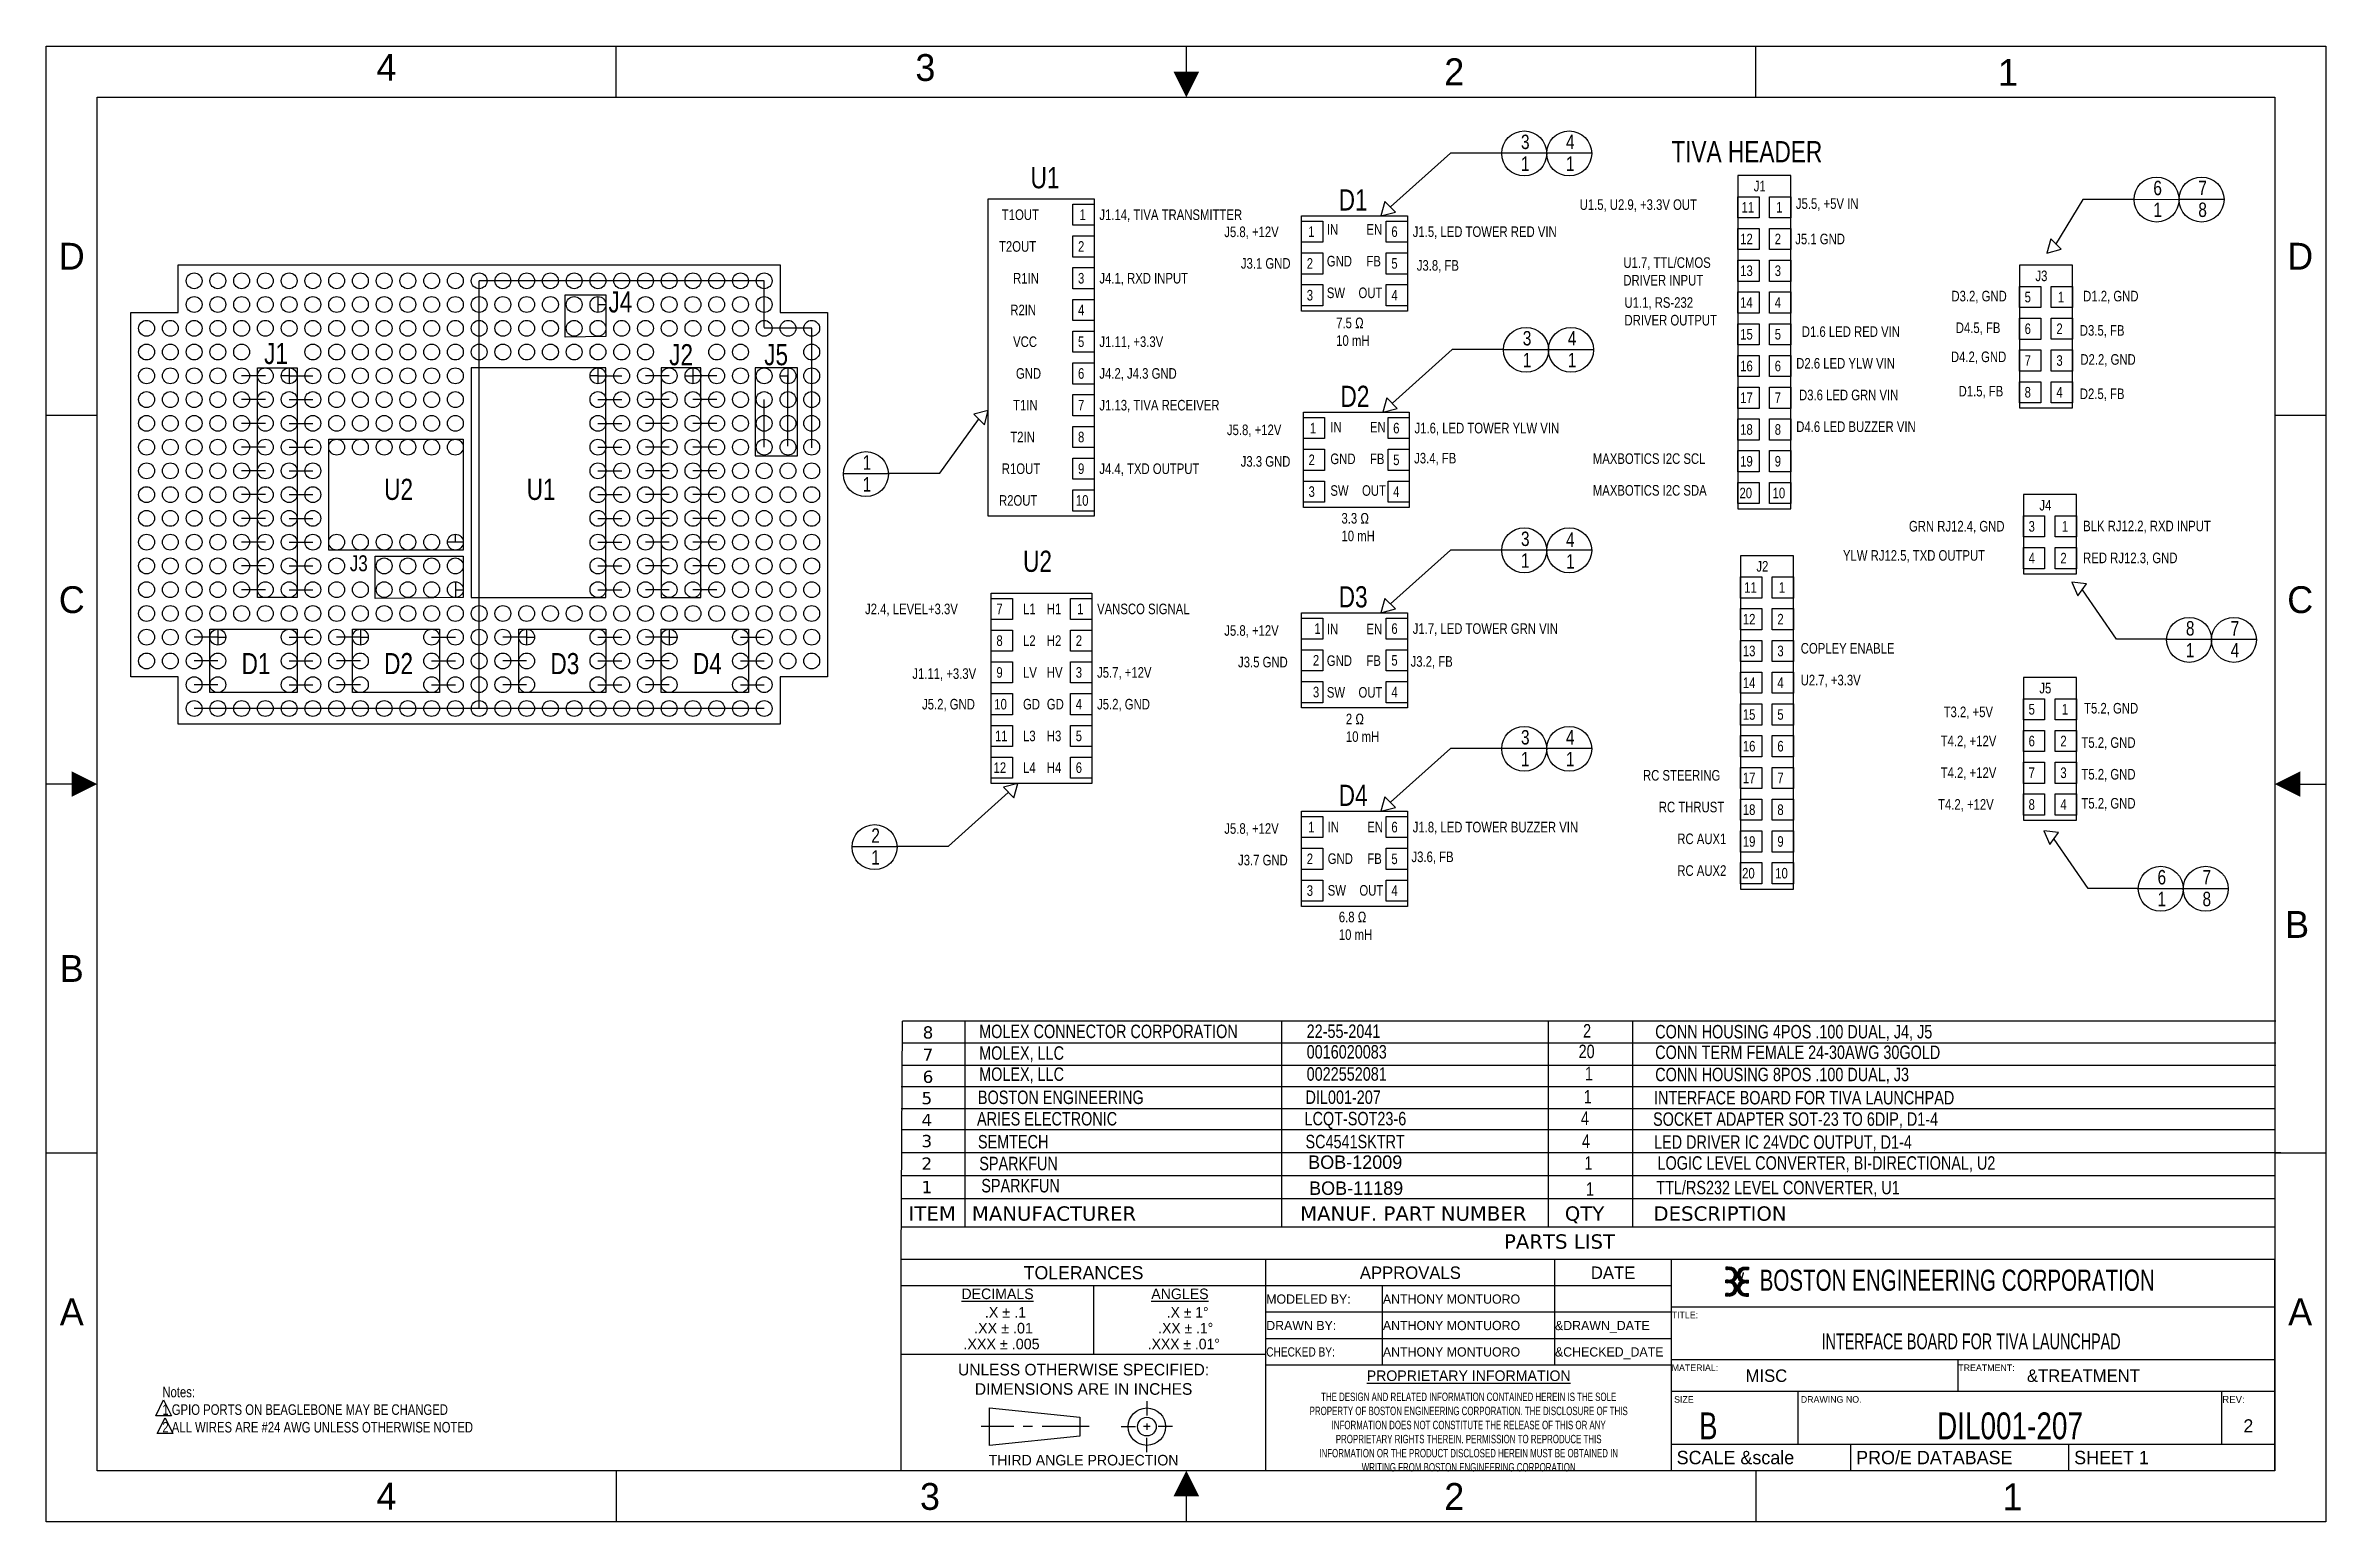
# Model space of a CAD drawing. Extents: x 0 to 432, y 0 to 280.
import ezdxf
from ezdxf.enums import TextEntityAlignment as Align

# ---------------------------------------------------------------- set-up
doc = ezdxf.new("R2010")
doc.units = 0
doc.header["$LTSCALE"] = 23.749
doc.linetypes.add('CENTER', pattern=[0.6, 0.375, -0.075, 0.075, -0.075])
doc.layers.get('0').update_dxf_attribs({"linetype": 'CONTINUOUS', "lineweight": 30})
doc.layers.add('DEFAULT_1', color=160, linetype='CONTINUOUS', lineweight=30)
doc.styles.add('BEC', font='verdana.ttf')
doc.styles.get("Standard").update_dxf_attribs({"font": 'txt', "width": 0.8})
doc.styles.add('TEXTSTYLE_1', font='txt')
doc.styles.add('TEXTSTYLE_2', font='txt', dxfattribs={"width": 0.7})
doc.styles.add('TEXTSTYLE_3', font='txt', dxfattribs={"width": 0.8197})
doc.styles.add('TEXTSTYLE_4', font='txt')
doc.styles.add('TEXTSTYLE_5', font='txt', dxfattribs={"width": 0.8})
pattern_1 = [(45, (0, 0), (-0.022097087, 0.022097087), [])]

msp = doc.modelspace()

# ---------------------------------------------------------------- texts
at = {"linetype": 'Continuous', "style": 'TEXTSTYLE_1'}
for s, height, p in [('4', 5.08, (64.45, 272.89)), ('3', 5.08, (166.53, 272.84)), ('2', 5.08, (266.72, 272.04)), ('1', 5.08, (371.62, 271.92)), ('D', 5.08, (4.83, 237.11)), ('D', 5.08, (426.97, 237.11)), ('C', 5.08, (4.83, 172.07)), ('C', 5.08, (426.97, 172.07)), ('B', 5.08, (426.39, 110.56)), ('B', 5.08, (4.83, 102.22)), ('TOLERANCES', 2.5, (196.5, 45.9)), ('APPROVALS', 2.362, (258.4, 45.97)), ('DATE', 2.362, (296.8, 45.97)), ('%%uDECIMALS', 2, (180.2, 42.15)), ('%%uANGLES', 2, (214.75, 42.15)), ('A', 5.08, (4.83, 37.21)), ('A', 5.08, (426.97, 37.21)), ('%%uPROPRIETARY INFORMATION', 2, (269.45, 26.65)), ('2', 2.5, (417.15, 16.9)), ('THIRD ANGLE PROJECTION', 2, (196.5, 10.65)), ('4', 5.08, (64.45, 2.29)), ('3', 5.08, (167.4, 2.24)), ('2', 5.08, (266.72, 2.24)), ('1', 5.08, (372.49, 2.18))]:
    msp.add_text(s, height=height, dxfattribs=at).set_placement(p, align=Align.CENTER)
at = {"width": 0.8}
for s, p in [('3', (279.36, 259.94)), ('4', (287.88, 259.94)), ('1', (279.36, 255.81)), ('1', (287.88, 255.81)), ('6', (399.15, 251.21)), ('7', (407.67, 251.21)), ('1', (399.15, 247.08)), ('8', (407.67, 247.08)), ('3', (279.7, 222.75)), ('4', (288.23, 222.75)), ('1', (279.7, 218.61)), ('1', (288.23, 218.61)), ('1', (154.65, 199.21)), ('1', (154.65, 195.08)), ('3', (279.36, 184.77)), ('4', (287.89, 184.61)), ('1', (279.36, 180.64)), ('1', (287.89, 180.47)), ('8', (405.32, 167.82)), ('7', (413.8, 167.82)), ('1', (405.32, 163.69)), ('4', (413.8, 163.69)), ('3', (279.36, 147.18)), ('4', (287.88, 147.18)), ('1', (279.36, 143.05)), ('1', (287.88, 143.05)), ('2', (156.29, 128.57)), ('1', (156.29, 124.43)), ('6', (399.94, 120.69)), ('7', (408.46, 120.69)), ('1', (399.94, 116.56)), ('8', (408.46, 116.56))]:
    msp.add_text(s, height=2.73, dxfattribs=at).set_placement(p)
at = {"style": 'BEC'}
for s, height, p in [('8', 2.31, (166.02, 91.5)), ('7', 2.31, (166.02, 87.3)), ('6', 2.31, (166.02, 83.1)), ('5', 2.31, (165.8, 79.06)), ('4', 2.31, (165.8, 74.91)), ('4', 2.31, (165.8, 74.91)), ('4', 2.31, (165.8, 74.91)), ('4', 2.31, (165.8, 74.91)), ('4', 2.31, (165.8, 74.91)), ('4', 2.31, (165.8, 74.91)), ('3', 2.31, (165.8, 70.93)), ('3', 2.31, (165.8, 70.93)), ('3', 2.31, (165.8, 70.93)), ('3', 2.31, (165.8, 70.93)), ('3', 2.31, (165.8, 70.93)), ('3', 2.31, (165.8, 70.93)), ('2', 2.31, (165.8, 66.66)), ('2', 2.31, (165.8, 66.66)), ('2', 2.31, (165.8, 66.66)), ('2', 2.31, (165.8, 66.66)), ('2', 2.31, (165.8, 66.66)), ('2', 2.31, (165.8, 66.66)), ('1', 2.31, (165.8, 62.21)), ('1', 2.31, (165.8, 62.21)), ('1', 2.31, (165.8, 62.21)), ('1', 2.31, (165.8, 62.21)), ('1', 2.31, (165.8, 62.21)), ('1', 2.31, (165.8, 62.21)), ('ITEM', 2.717, (163.34, 57)), ('ITEM', 2.717, (163.34, 57)), ('ITEM', 2.717, (163.34, 57)), ('ITEM', 2.717, (163.34, 57)), ('ITEM', 2.717, (163.34, 57)), ('ITEM', 2.717, (163.34, 57)), ('MANUFACTURER', 2.7171, (175.34, 57)), ('MANUF. PART NUMBER', 2.7171, (237.52, 57)), ('MANUF. PART NUMBER', 2.7171, (237.52, 57)), ('MANUF. PART NUMBER', 2.7171, (237.52, 57)), ('MANUF. PART NUMBER', 2.7171, (237.52, 57)), ('MANUF. PART NUMBER', 2.7171, (237.52, 57)), ('MANUF. PART NUMBER', 2.7171, (237.52, 57)), ('QTY', 2.717, (287.66, 57)), ('QTY', 2.717, (287.66, 57)), ('QTY', 2.717, (287.66, 57)), ('QTY', 2.717, (287.66, 57)), ('QTY', 2.717, (287.66, 57)), ('QTY', 2.717, (287.66, 57)), ('DESCRIPTION', 2.7171, (304.45, 57)), ('PARTS LIST', 2.717, (276.14, 51.7))]:
    msp.add_text(s, height=height, dxfattribs=at).set_placement(p)
at = {"linetype": 'Continuous'}
for s, height, style, width, p in [('BOSTON ENGINEERING CORPORATION', 4, 'TEXTSTYLE_5', 0.727778, (324.57, 43.73)), ('CHECKED BY:', 1.75, 'TEXTSTYLE_3', 0.8197, (231.1, 31.28))]:
    msp.add_text(s, height=height, dxfattribs=dict(at, style=style, width=width)).set_placement(p)
for s, height, style, width, p in [('    .X %%p .1', 2, 'TEXTSTYLE_1', 1.015152, (180.2, 38.65)), ('    .X %%p 1%%d', 2, 'TEXTSTYLE_1', 0.984848, (214.75, 38.65)), ('  .XXX %%p .005', 2, 'TEXTSTYLE_1', 1.012821, (180.2, 32.65)), ('   .XX %%p .01', 2, 'TEXTSTYLE_1', 1.013889, (180.2, 35.65)), ('  .XXX %%p .01%%d', 2, 'TEXTSTYLE_1', 0.987179, (214.75, 32.65)), ('   .XX %%p .1%%d', 2, 'TEXTSTYLE_1', 0.986111, (214.75, 35.65)), ('INTERFACE BOARD FOR TIVA LAUNCHPAD ', 3, 'TEXTSTYLE_5', 0.677778, (365, 32.65)), ('B', 5.08, 'TEXTSTYLE_4', 0.764881, (314.85, 15.61)), ('DIL001-207', 5.08, 'TEXTSTYLE_4', 0.778409, (372, 15.61))]:
    msp.add_text(s, height=height, dxfattribs=dict(at, style=style, width=width)).set_placement(p, align=Align.CENTER)
at = {"linetype": 'Continuous', "style": 'TEXTSTYLE_1'}
for s, height, p in [('MODELED BY:', 1.75, (231.1, 41.28)), ('ANTHONY MONTUORO', 1.75, (253.2, 41.28)), ('TITLE:', 1.25, (307.9, 38.53)), ('DRAWN BY:', 1.75, (231.1, 36.28)), ('ANTHONY MONTUORO', 1.75, (253.2, 36.28)), ('&DRAWN_DATE', 1.75, (285.8, 36.28)), ('ANTHONY MONTUORO', 1.75, (253.2, 31.28)), ('&CHECKED_DATE', 1.75, (285.8, 31.28)), ('MATERIAL:', 1.25, (307.9, 28.53)), ('MISC', 2.362, (321.9, 26.47)), ('TREATMENT:', 1.25, (362.2, 28.53)), ('&TREATMENT', 2.362, (375.2, 26.47)), (' SIZE', 1.25, (307.9, 22.53)), (' DRAWING NO.', 1.25, (331.9, 22.53)), ('REV:', 1.362, (412.2, 22.47)), (' PRO/E DATABASE', 2.54, (341.9, 10.88))]:
    msp.add_text(s, height=height, dxfattribs=at).set_placement(p)
at = {"attachment_point": 1}
for s, width, heights, insert, char_height in [('TIVA HEADER', 37.4948, [4.01], (307.84, 261.45), 4.008), ('U1', 22.5, [0], (186.46, 256.52), 4.008), ('D1', 6.5, [0], (244.82, 252.31), 4.008), ('J1', 6.5, [0], (323.45, 253.93), 2.004), ('J5.5, +5V IN', 18.3494, [2], (331.43, 250.61), 2.004), ('\\pi-2.4472;T1OUT', 4.5, [0], (183.46, 248.51), 2.004), ('\\pi0.2328;1', 1, [0], (195.48, 248.51), 2.004), ('J1.14, TIVA TRANSMITTER', 34.1517, [2.89], (199.49, 248.51), 2.004), ('U1.5, U2.9, +3.3V OUT', 29.7337, [3.95], (290.47, 250.42), 2.004), ('\\pi-0.3016;11', 1, [0], (321.45, 249.92), 2.004), ('\\pi0.2328;1', 1, [0], (327.46, 249.92), 2.004), ('\\pi-2.9816;T2OUT', 4.5, [0], (183.46, 242.5), 2.004), ('\\pi-0.0344;2', 1, [0], (195.48, 242.5), 2.004), ('\\pi12.396;J5.8, +12V', 26.0228, [2], (210.76, 245.27), 2.004), ('\\pi0.2328;1', 1, [0], (238.81, 245.3), 2.004), ('IN', 5, [0], (242.58, 245.72), 2.004), ('EN', 5, [0], (250.08, 245.72), 2.004), ('\\pi-0.0344;6', 1, [0], (254.84, 245.3), 2.004), ('J1.5, LED TOWER RED VIN', 35.9917, [2.84], (258.85, 245.3), 2.004), ('\\pi-0.5688;12', 1, [0], (321.45, 243.91), 2.004), ('\\pi-0.0344;2', 1, [0], (327.46, 243.91), 2.004), ('\\pi7.9072;J5.1 GND', 18.5952, [0.487], (323.41, 243.91), 2.004), ('\\pi15.537;J3.1 GND', 26.2247, [0], (210.76, 239.29), 2.004), ('\\pi-0.0344;2', 1, [0], (238.81, 239.29), 2.004), ('GND', 5, [0], (242.58, 239.72), 2.004), ('FB', 5, [0], (250.08, 239.72), 2.004), ('\\pi-0.0344;5', 1, [0], (254.84, 239.29), 2.004), ('J3.8, FB', 26.2247, [0], (259.62, 238.91), 2.004), ('U1.7, TTL/CMOS DRIVER INPUT', 22.742, [0], (298.75, 239.44), 2.004), ('\\pi-0.5688;13', 1, [0], (321.45, 237.9), 2.004), ('\\pi-0.0344;3', 1, [0], (327.46, 237.9), 2.004), ('\\pi-0.3096;R1IN', 4.5, [0], (183.46, 236.48), 2.004), ('\\pi-0.0344;3', 1, [0], (195.48, 236.48), 2.004), ('J4.1, RXD INPUT', 27.7472, [1.34], (199.49, 236.48), 2.004), ('SW', 5, [0], (242.58, 233.72), 2.004), ('OUT', 5, [0], (248.58, 233.72), 2.004), ('J3', 6.5, [0], (376.81, 236.93), 2.004), ('J4', 1.5, [0], (106.5, 233), 4), ('\\pi-0.844;R2IN', 4.5, [0], (183.46, 230.47), 2.004), ('\\pi-0.0344;4', 1, [0], (195.48, 230.47), 2.004), ('\\pi-0.0344;3', 1, [0], (238.81, 233.27), 2.004), ('\\pi-0.0344;4', 1, [0], (254.84, 233.27), 2.004), ('U1.1, RS-232 \\PDRIVER OUTPUT', 41.1426, [6.83], (298.97, 231.88), 2.004), ('\\pi-0.5688;14', 1, [0], (321.45, 231.88), 2.004), ('\\pi-0.0344;4', 1, [0], (327.46, 231.88), 2.004), ('\\pi1.3767;D3.2, GND', 13.4007, [2.34], (359.52, 233.1), 2.004), ('\\pi-0.0344;5', 1, [0], (374.8, 232.92), 2.004), ('\\pi0.2328;1', 1, [0], (380.82, 232.92), 2.004), ('\\pi14.836;D1.2, GND', 26.3257, [0], (371.02, 233.1), 2.004), ('7.5 Ω\\P10 mH', 9.0934, [0], (244.35, 228.02), 2.004), ('\\pi-0.5688;15', 1, [0], (321.45, 225.87), 2.004), ('\\pi-0.0344;5', 1, [0], (327.46, 225.87), 2.004), ('\\pi5.1701;D1.6 LED RED VIN', 28.6837, [0], (327.39, 226.37), 2.004), ('\\pi0.7036;D4.5, FB', 11.1244, [2.19], (361.02, 227.1), 2.004), ('\\pi-0.0344;6', 1, [0], (374.8, 226.91), 2.004), ('\\pi-0.0344;2', 1, [0], (380.82, 226.91), 2.004), ('\\pi0.7036;D3.5, FB', 11.1244, [2.19], (384.52, 226.6), 2.004), ('J1', 2, [0], (41.27, 223.23), 4), ('J2', 1.5, [0], (118, 223), 4), ('J5', 1, [0], (136, 223), 4), ('\\pi-0.3096;VCC', 4.5, [0], (183.46, 224.46), 2.004), ('\\pi-0.0344;5', 1, [0], (195.48, 224.46), 2.004), ('J1.11, +3.3V', 18.6567, [3.03], (199.49, 224.46), 2.004), ('\\pi4.1013;D2.6 LED YLW VIN', 28.6837, [0], (327.39, 220.37), 2.004), ('\\pi0.78265;D4.2, GND', 12.8066, [1.24], (360.02, 221.6), 2.004), ('\\pi-0.0344;7', 1, [0], (374.8, 220.9), 2.004), ('\\pi-0.0344;3', 1, [0], (380.82, 220.9), 2.004), ('\\pi14.302;D2.2, GND', 26.3257, [0], (371.02, 221.1), 2.004), ('\\pi0.2248;GND', 4.5, [0], (183.46, 218.45), 2.004), ('\\pi-0.0344;6', 1, [0], (195.48, 218.45), 2.004), ('J4.2, J4.3 GND', 33.6536, [2.14], (199.49, 218.45), 2.004), ('\\pi-0.5688;16', 1, [0], (321.45, 219.86), 2.004), ('\\pi-0.0344;6', 1, [0], (327.46, 219.86), 2.004), ('\\pi-0.3096;T1IN', 4.5, [0], (183.46, 212.44), 2.004), ('\\pi-0.0344;7', 1, [0], (195.48, 212.44), 2.004), ('J1.13, TIVA RECEIVER', 30.3441, [2.67], (199.49, 212.44), 2.004), ('D2', 6.5, [0], (245.16, 215.12), 4.008), ('\\pi-0.5688;17', 1, [0], (321.45, 213.85), 2.004), ('\\pi-0.0344;7', 1, [0], (327.46, 213.85), 2.004), ('\\pi4.6357;D3.6 LED GRN VIN', 28.6837, [0], (327.39, 214.37), 2.004), ('\\pi1.238;D1.5, FB', 11.1244, [2.19], (361.02, 215.1), 2.004), ('\\pi-0.0344;8', 1, [0], (374.8, 214.89), 2.004), ('\\pi-0.0344;4', 1, [0], (380.82, 214.89), 2.004), ('\\pi0.7036;D2.5, FB', 11.1244, [2.19], (384.52, 214.6), 2.004), ('\\pi12.396;J5.8, +12V', 26.0228, [2], (211.26, 207.77), 2.004), ('\\pi0.2328;1', 1, [0], (239.15, 208.1), 2.004), ('IN', 5, [0], (243.25, 208.28), 2.004), ('EN', 5, [0], (250.75, 208.28), 2.004), ('\\pi-0.0344;6', 1, [0], (255.18, 208.1), 2.004), ('J1.6, LED TOWER YLW VIN', 35.2593, [2.48], (259.19, 208.1), 2.004), ('\\pi-0.5688;18', 1, [0], (321.45, 207.84), 2.004), ('\\pi-0.0344;8', 1, [0], (327.46, 207.84), 2.004), ('\\pi0.61102;D4.6 LED BUZZER VIN', 29.4686, [5.34], (330.89, 208.37), 2.004), ('\\pi-0.844;T2IN', 4.5, [0], (183.46, 206.42), 2.004), ('\\pi-0.0344;8', 1, [0], (195.48, 206.42), 2.004), ('\\pi-2.4472;R1OUT', 4.5, [0], (183.46, 200.41), 2.004), ('\\pi-0.0344;9', 1, [0], (195.48, 200.41), 2.004), ('J4.4, TXD OUTPUT', 27.0846, [0], (199.49, 200.41), 2.004), ('\\pi15.002;J3.3 GND', 26.2247, [0], (211.26, 201.79), 2.004), ('\\pi-0.0344;2', 1, [0], (239.15, 202.09), 2.004), ('GND', 5, [0], (243.25, 202.28), 2.004), ('FB', 5, [0], (250.75, 202.28), 2.004), ('\\pi-0.0344;5', 1, [0], (255.18, 202.09), 2.004), ('J3.4, FB', 26.2247, [0], (259.12, 202.41), 2.004), ('MAXBOTICS I2C SCL', 26.9806, [1.81], (292.97, 202.32), 2.004), ('\\pi-0.5688;19', 1, [0], (321.45, 201.82), 2.004), ('\\pi-0.0344;9', 1, [0], (327.46, 201.82), 2.004), ('U2', 5.5, [0], (64, 197.5), 4), ('U1', 3.5, [0], (91, 197.5), 4), ('\\pi-2.9816;R2OUT', 4.5, [0], (183.46, 194.4), 2.004), ('\\pi-0.4352;10', 1, [0], (195.48, 194.4), 2.004), ('\\pi-0.0344;3', 1, [0], (239.15, 196.08), 2.004), ('SW', 5, [0], (243.25, 196.28), 2.004), ('OUT', 5, [0], (249.25, 196.28), 2.004), ('\\pi-0.0344;4', 1, [0], (255.18, 196.08), 2.004), ('MAXBOTICS I2C SDA', 26.8975, [3.09], (292.97, 196.31), 2.004), ('\\pi-0.7024;20', 1, [0], (321.45, 195.81), 2.004), ('\\pi-0.4352;10', 1, [0], (327.46, 195.81), 2.004), ('3.3 Ω\\P10 mH', 9.0934, [0], (245.35, 191.02), 2.004), ('J4', 6.5, [0], (377.56, 193.5), 2.004), ('GRN RJ12.4, GND', 33.6536, [2.14], (352.85, 189.52), 2.004), ('\\pi-0.0344;3', 1, [0], (375.55, 189.49), 2.004), ('\\pi0.2328;1', 1, [0], (381.57, 189.49), 2.004), ('BLK RJ12.2, RXD INPUT', 31.71, [2.47], (385.85, 189.56), 2.004), ('J3', 1, [0], (57.5, 183), 3), ('U2', 23.5, [0], (185.03, 183.88), 4.008), ('J2', 11, [0], (323.95, 181.93), 2.004), ('YLW RJ12.5, TXD OUTPUT', 33.7621, [2.93], (340.35, 183.99), 2.004), ('\\pi-0.0344;4', 1, [0], (375.55, 183.48), 2.004), ('\\pi-0.0344;2', 1, [0], (381.57, 183.48), 2.004), ('RED RJ12.3, GND', 33.6536, [2.14], (385.85, 183.52), 2.004), ('D3', 6.5, [0], (244.82, 177.15), 4.008), ('\\pi-0.3016;11', 1, [0], (321.95, 177.92), 2.004), ('\\pi0.2328;1', 1, [0], (327.96, 177.92), 2.004), ('\\pi1.8622;J2.4, LEVEL+3.3V', 25.1086, [0], (153.24, 173.86), 2.004), ('\\pi-0.0344;7', 1, [0], (180.02, 173.86), 2.004), ('L1', 1.5, [0], (185.03, 173.86), 2.004), ('H1', 1.5, [0], (189.54, 173.86), 2.004), ('\\pi0.2328;1', 1, [0], (195.05, 173.86), 2.004), ('VANSCO SIGNAL', 22.8871, [2.38], (199.06, 173.86), 2.004), ('\\pi12.396;J5.8, +12V', 26.0228, [2], (210.76, 169.77), 2.004), ('\\pi0.2328;1', 1, [0], (239.98, 170.13), 2.004), ('IN', 5, [0], (242.58, 170.06), 2.004), ('EN', 5, [0], (250.08, 170.06), 2.004), ('\\pi-0.0344;6', 1, [0], (254.84, 170.13), 2.004), ('J1.7, LED TOWER GRN VIN', 34.738, [1.7], (258.85, 170.13), 2.004), ('\\pi-0.5688;12', 1, [0], (321.95, 171.91), 2.004), ('\\pi-0.0344;2', 1, [0], (327.96, 171.91), 2.004), ('D1', 2, [0], (37, 164.5), 4), ('D2', 2, [0], (64, 164.5), 4), ('D3', 2, [0], (95.5, 164.5), 4), ('D4', 2, [0], (122.5, 164.5), 4), ('\\pi-0.0344;8', 1, [0], (180.02, 167.85), 2.004), ('L2', 1.5, [0], (185.03, 167.85), 2.004), ('H2', 1.5, [0], (189.54, 167.85), 2.004), ('\\pi-0.0344;2', 1, [0], (195.05, 167.85), 2.004), ('\\pi-0.5688;13', 1, [0], (321.95, 165.9), 2.004), ('\\pi-0.0344;3', 1, [0], (327.96, 165.9), 2.004), ('\\pi13.978;COPLEY ENABLE', 34.2848, [2], (318.38, 166.4), 2.004), ('\\pi1.2991;J1.11, +3.3V', 15.9951, [3.86], (162.76, 161.61), 2.004), ('\\pi-0.0344;9', 1, [0], (180.02, 161.83), 2.004), ('LV', 1.5, [0], (185.03, 161.83), 2.004), ('HV', 1.5, [0], (189.54, 161.83), 2.004), ('\\pi-0.0344;3', 1, [0], (195.05, 161.83), 2.004), ('J5.7, +12V', 14.8332, [5.04], (199.06, 161.83), 2.004), ('\\pi15.002;J3.5 GND', 26.2247, [0], (210.76, 163.79), 2.004), ('\\pi-0.0344;2', 1, [0], (239.98, 164.12), 2.004), ('GND', 5, [0], (242.58, 164.06), 2.004), ('FB', 5, [0], (250.08, 164.06), 2.004), ('\\pi-0.0344;5', 1, [0], (254.84, 164.12), 2.004), ('J3.2, FB', 26.2247, [0], (258.45, 163.91), 2.004), ('\\pi-0.5688;14', 1, [0], (321.95, 159.88), 2.004), ('\\pi-0.0344;4', 1, [0], (327.96, 159.88), 2.004), ('\\pi11.444;U2.7, +3.3V', 26.1398, [3.79], (320.89, 160.38), 2.004), ('\\pi1.9146;J5.2, GND', 13.9386, [0], (163.99, 155.82), 2.004), ('\\pi-0.4352;10', 1, [0], (180.02, 155.82), 2.004), ('GD', 1.5, [0], (185.03, 155.82), 2.004), ('GD', 1.5, [0], (189.54, 155.82), 2.004), ('\\pi-0.0344;4', 1, [0], (195.05, 155.82), 2.004), ('J5.2, GND', 14, [0], (199.06, 155.82), 2.004), ('\\pi-0.0344;3', 1, [0], (239.98, 158.11), 2.004), ('SW', 5, [0], (242.58, 158.06), 2.004), ('OUT', 5, [0], (248.58, 158.06), 2.004), ('\\pi-0.0344;4', 1, [0], (254.84, 158.11), 2.004), ('J5', 6.5, [0], (377.56, 158.86), 2.004), ('2 Ω\\P10 mH', 9.0934, [0], (246.19, 153.02), 2.004), ('\\pi-0.5688;15', 1, [0], (321.95, 153.87), 2.004), ('\\pi-0.0344;5', 1, [0], (327.96, 153.87), 2.004), ('\\pi5.791;T3.2, +5V', 18.3494, [2], (353.63, 154.36), 2.004), ('\\pi-0.0344;5', 1, [0], (375.55, 154.85), 2.004), ('\\pi0.2328;1', 1, [0], (381.57, 154.85), 2.004), ('T5.2, GND', 23.0659, [0], (386.03, 155.05), 2.004), ('\\pi-0.3016;11', 1, [0], (180.02, 149.81), 2.004), ('L3', 1.5, [0], (185.03, 149.81), 2.004), ('H3', 1.5, [0], (189.54, 149.81), 2.004), ('\\pi-0.0344;5', 1, [0], (195.05, 149.81), 2.004), ('\\pi-0.5688;16', 1, [0], (321.95, 147.86), 2.004), ('\\pi-0.0344;6', 1, [0], (327.96, 147.86), 2.004), ('T4.2, +12V', 15, [0], (358.86, 148.86), 2.004), ('\\pi-0.0344;6', 1, [0], (375.55, 148.84), 2.004), ('\\pi-0.0344;2', 1, [0], (381.57, 148.84), 2.004), ('T5.2, GND', 23.0659, [0], (385.53, 148.55), 2.004), ('\\pi-0.5688;12', 1, [0], (180.02, 143.8), 2.004), ('L4', 1.5, [0], (185.03, 143.8), 2.004), ('H4', 1.5, [0], (189.54, 143.8), 2.004), ('\\pi-0.0344;6', 1, [0], (195.05, 143.8), 2.004), ('T4.2, +12V', 15, [2.34], (358.86, 142.85), 2.004), ('\\pi-0.0344;7', 1, [0], (375.55, 142.83), 2.004), ('\\pi-0.0344;3', 1, [0], (381.57, 142.83), 2.004), ('T5.2, GND', 23.0659, [0], (385.53, 142.55), 2.004), ('D4', 6.5, [0], (244.82, 139.56), 4.008), ('RC STEERING', 18.311, [2.6], (302.47, 142.35), 2.004), ('\\pi-0.5688;17', 1, [0], (321.95, 141.85), 2.004), ('\\pi-0.0344;7', 1, [0], (327.96, 141.85), 2.004), ('RC THRUST', 15.3831, [0], (305.47, 136.34), 2.004), ('\\pi-0.5688;18', 1, [0], (321.95, 135.84), 2.004), ('\\pi-0.0344;8', 1, [0], (327.96, 135.84), 2.004), ('T4.2, +12V', 19.6733, [0], (358.36, 136.84), 2.004), ('\\pi-0.0344;8', 1, [0], (375.55, 136.82), 2.004), ('\\pi-0.0344;4', 1, [0], (381.57, 136.82), 2.004), ('T5.2, GND', 23.0659, [0], (385.53, 137.05), 2.004), ('\\pi12.396;J5.8, +12V', 26.0228, [2], (210.76, 132.27), 2.004), ('\\pi0.2328;1', 1, [0], (238.81, 132.54), 2.004), ('IN', 5, [0], (242.75, 132.56), 2.004), ('EN', 5, [0], (250.25, 132.56), 2.004), ('\\pi-0.0344;6', 1, [0], (254.84, 132.54), 2.004), ('J1.8, LED TOWER BUZZER VIN', 40.3543, [1.61], (258.85, 132.54), 2.004), ('RC AUX1', 11.6551, [0], (308.97, 130.32), 2.004), ('\\pi-0.5688;19', 1, [0], (321.95, 129.82), 2.004), ('\\pi-0.0344;9', 1, [0], (327.96, 129.82), 2.004), ('\\pi15.002;J3.7 GND', 26.2247, [0], (210.76, 126.29), 2.004), ('\\pi-0.0344;2', 1, [0], (238.81, 126.53), 2.004), ('GND', 5, [0], (242.75, 126.56), 2.004), ('FB', 5, [0], (250.25, 126.56), 2.004), ('\\pi-0.0344;5', 1, [0], (254.84, 126.53), 2.004), ('J3.6, FB', 26.2247, [0], (258.61, 126.91), 2.004), ('RC AUX2', 11.1829, [0], (308.97, 124.31), 2.004), ('\\pi-0.7024;20', 1, [0], (321.95, 123.81), 2.004), ('\\pi-0.4352;10', 1, [0], (327.96, 123.81), 2.004), ('\\pi-0.0344;3', 1, [0], (238.81, 120.52), 2.004), ('SW', 5, [0], (242.75, 120.56), 2.004), ('OUT', 5, [0], (248.75, 120.56), 2.004), ('\\pi-0.0344;4', 1, [0], (254.84, 120.52), 2.004), ('6.8 Ω\\P10 mH', 9.0934, [0], (244.85, 115.52), 2.004), ('Notes:\\P1 GPIO PORTS ON BEAGLEBONE MAY BE CHANGED\\P2 ALL WIRES ARE #24 AWG UNLESS OTHERWISE NOTED', 89.6456, [12.45], (21.99, 25.56), 2)]:
    msp.add_mtext_dynamic_manual_height_columns(s, width=width, gutter_width=1, heights=heights, dxfattribs=dict(at, insert=insert, char_height=char_height))
for s, insert, char_height, width in [('MOLEX CONNECTOR CORPORATION', (176.72, 94.13), 2.5513, 116.8959), ('22-55-2041 ', (238.76, 94.16), 2.5513, 116.8959), ('\\pi7.5466;2', (283.58, 94.24), 2.5513, 16.4539), ('CONN HOUSING 4POS .100 DUAL, J4, J5', (304.79, 94.07), 2.5513, 116.8959), ('MOLEX, LLC', (176.72, 90.03), 2.551, 116.8959), ('0016020083 ', (238.76, 90.26), 2.5513, 116.8959), ('\\pi6.6962;20', (283.58, 90.34), 2.5513, 16.4539), ('CONN TERM FEMALE 24-30AWG 30GOLD', (304.79, 90.17), 2.5513, 116.8959), ('MOLEX, LLC', (176.72, 86.03), 2.551, 116.8959), ('0022552081 ', (238.76, 86.06), 2.5513, 116.8959), ('\\pi7.8868;1', (283.58, 86.14), 2.5513, 16.4539), ('CONN HOUSING 8POS .100 DUAL, J3', (304.79, 85.97), 2.5513, 116.8959), ('BOSTON ENGINEERING', (176.49, 81.64), 2.5513, 116.8959), ('DIL001-207', (238.54, 81.66), 2.551, 116.8959), ('\\pi7.8868;1', (283.36, 81.75), 2.5513, 16.4539), ('INTERFACE BOARD FOR TIVA LAUNCHPAD', (304.57, 81.57), 2.5513, 116.8959), ('ARIES ELECTRONIC', (176.31, 77.58), 2.5513, 116.8959), ('ARIES ELECTRONIC', (176.31, 77.58), 2.5513, 116.8959), ('ARIES ELECTRONIC', (176.31, 77.58), 2.5513, 116.8959), ('ARIES ELECTRONIC', (176.31, 77.58), 2.5513, 116.8959), ('ARIES ELECTRONIC', (176.31, 77.58), 2.5513, 116.8959), ('ARIES ELECTRONIC', (176.31, 77.58), 2.5513, 116.8959), ('LCQT-SOT23-6', (238.36, 77.61), 2.5513, 116.8959), ('\\pi7.5466;4', (283.17, 77.69), 2.5513, 16.4539), ('\\pi7.5466;4', (283.17, 77.69), 2.5513, 16.4539), ('\\pi7.5466;4', (283.17, 77.69), 2.5513, 16.4539), ('\\pi7.5466;4', (283.17, 77.69), 2.5513, 16.4539), ('\\pi7.5466;4', (283.17, 77.69), 2.5513, 16.4539), ('\\pi7.5466;4', (283.17, 77.69), 2.5513, 16.4539), ('SOCKET ADAPTER SOT-23 TO 6DIP, D1-4', (304.38, 77.52), 2.5513, 116.8959), ('SEMTECH', (176.49, 73.23), 2.551, 116.8959), ('SEMTECH', (176.49, 73.23), 2.551, 116.8959), ('SEMTECH', (176.49, 73.23), 2.551, 116.8959), ('SEMTECH', (176.49, 73.23), 2.551, 116.8959), ('SEMTECH', (176.49, 73.23), 2.551, 116.8959), ('SEMTECH', (176.49, 73.23), 2.551, 116.8959), ('SPARKFUN', (176.75, 69.11), 2.551, 116.8959), ('SPARKFUN', (176.75, 69.11), 2.551, 116.8959), ('SPARKFUN', (176.75, 69.11), 2.551, 116.8959), ('SPARKFUN', (176.75, 69.11), 2.551, 116.8959), ('SPARKFUN', (176.75, 69.11), 2.551, 116.8959), ('SPARKFUN', (176.75, 69.11), 2.551, 116.8959), ('SC4541SKTRT', (238.54, 73.26), 2.5513, 116.8959), ('SC4541SKTRT', (238.54, 73.26), 2.5513, 116.8959), ('SC4541SKTRT', (238.54, 73.26), 2.5513, 116.8959), ('SC4541SKTRT', (238.54, 73.26), 2.5513, 116.8959), ('SC4541SKTRT', (238.54, 73.26), 2.5513, 116.8959), ('SC4541SKTRT', (238.54, 73.26), 2.5513, 116.8959), ('\\pi7.5466;4', (283.36, 73.34), 2.5513, 16.4539), ('\\pi7.5466;4', (283.36, 73.34), 2.5513, 16.4539), ('\\pi7.5466;4', (283.36, 73.34), 2.5513, 16.4539), ('\\pi7.5466;4', (283.36, 73.34), 2.5513, 16.4539), ('\\pi7.5466;4', (283.36, 73.34), 2.5513, 16.4539), ('\\pi7.5466;4', (283.36, 73.34), 2.5513, 16.4539), ('\\pi7.8868;1', (283.5, 69.22), 2.5513, 16.4539), ('\\pi7.8868;1', (283.5, 69.22), 2.5513, 16.4539), ('\\pi7.8868;1', (283.5, 69.22), 2.5513, 16.4539), ('\\pi7.8868;1', (283.5, 69.22), 2.5513, 16.4539), ('\\pi7.8868;1', (283.5, 69.22), 2.5513, 16.4539), ('\\pi7.8868;1', (283.5, 69.22), 2.5513, 16.4539), ('LED DRIVER IC 24VDC OUTPUT, D1-4', (304.57, 73.17), 2.5513, 116.8959), ('LOGIC LEVEL CONVERTER, BI-DIRECTIONAL, U2', (305.22, 69.21), 2.5513, 116.8959), ('SPARKFUN', (177.13, 64.91), 2.551, 116.8959), ('SPARKFUN', (177.13, 64.91), 2.551, 116.8959), ('SPARKFUN', (177.13, 64.91), 2.551, 116.8959), ('SPARKFUN', (177.13, 64.91), 2.551, 116.8959), ('SPARKFUN', (177.13, 64.91), 2.551, 116.8959), ('SPARKFUN', (177.13, 64.91), 2.551, 116.8959), ('\\pi7.8868;1', (283.79, 64.28), 2.5513, 16.4539), ('\\pi7.8868;1', (283.79, 64.28), 2.5513, 16.4539), ('\\pi7.8868;1', (283.79, 64.28), 2.5513, 16.4539), ('\\pi7.8868;1', (283.79, 64.28), 2.5513, 16.4539), ('\\pi7.8868;1', (283.79, 64.28), 2.5513, 16.4539), ('\\pi7.8868;1', (283.79, 64.28), 2.5513, 16.4539), ('TTL/RS232 LEVEL CONVERTER, U1', (305, 64.55), 2.5513, 116.8959)]:
    msp.add_mtext(s, dxfattribs=dict(at, insert=insert, char_height=char_height, width=width))
at = {"linetype": 'Continuous'}
for s, insert, char_height, width, attachment_point, style in [('UNLESS OTHERWISE SPECIFIED:\\PDIMENSIONS ARE IN INCHES', (196.5, 29.9), 2.2, 59.4, 2, 'TEXTSTYLE_1'), ('THE DESIGN AND RELATED INFORMATION CONTAINED HEREIN IS THE SOLE\\PPROPERTY OF BOSTON ENGINEERING CORPORATION. THE DISCLOSURE OF THIS\\PINFORMATION DOES NOT CONSTITUTE THE RELEASE OF THIS OR ANY\\PPROPRIETARY RIGHTS THEREIN. PERMISSION TO REPRODUCE THIS\\PINFORMATION OR THE PRODUCT DISCLOSED HEREIN MUST BE OBTAINED IN\\P WRITING FROM BOSTON ENGINEERING CORPORATION.', (269.45, 24.45), 1.6, 73.92, 2, 'TEXTSTYLE_2'), (' SCALE &scale', (307.9, 13.42), 2.54, 33.02, 1, 'TEXTSTYLE_1'), (' SHEET 1', (383.2, 13.42), 2.54, 96.52, 1, 'TEXTSTYLE_1')]:
    msp.add_mtext(s, dxfattribs=dict(at, insert=insert, char_height=char_height, width=width, attachment_point=attachment_point, style=style))
for tag, p in [('BOB-12009', (239.05, 66.81)), ('BOB-12009', (239.05, 66.81)), ('BOB-12009', (239.05, 66.81)), ('BOB-12009', (239.05, 66.81)), ('BOB-12009', (239.05, 66.81)), ('BOB-12009', (239.05, 66.81)), ('BOB-11189', (239.22, 61.89)), ('BOB-11189', (239.22, 61.89)), ('BOB-11189', (239.22, 61.89)), ('BOB-11189', (239.22, 61.89)), ('BOB-11189', (239.22, 61.89)), ('BOB-11189', (239.22, 61.89))]:
    msp.add_attdef(tag, p, '', height=2.55)

# ---------------------------------------------------------------- hatches: boundary and pattern name
at = {"linetype": 'Continuous'}
h = msp.add_hatch(dxfattribs=at)
h.set_pattern_fill('B', color=256, scale=0.03125, angle=45, style=0, pattern_type=0)
h.set_pattern_definition(pattern_1)
edge = h.paths.add_edge_path()
edge.add_line((318.17, 42.73), (318.17, 43.23))
edge.add_line((318.67, 43.23), (318.17, 43.23))
edge.add_line((318.67, 42.73), (318.67, 43.23))
edge.add_line((318.67, 42.73), (318.17, 42.73))
edge = h.paths.add_edge_path()
edge.add_line((318.17, 45.23), (318.17, 45.73))
edge.add_line((318.67, 45.73), (318.17, 45.73))
edge.add_line((318.67, 45.23), (318.67, 45.73))
edge.add_line((318.67, 45.23), (318.17, 45.23))
edge = h.paths.add_edge_path()
edge.add_line((318.17, 48.23), (318.17, 47.73))
edge.add_line((318.67, 48.23), (318.17, 48.23))
edge.add_line((318.67, 48.23), (318.67, 47.73))
edge.add_line((318.67, 47.73), (318.17, 47.73))
edge = h.paths.add_edge_path()
edge.add_arc((318.82, 46.73), 1, 270, 450)
edge.add_line((318.82, 45.23), (318.82, 45.73))
edge.add_arc((318.82, 44.23), 1, 270, 450)
edge.add_line((318.82, 42.73), (318.82, 43.23))
edge.add_arc((318.82, 44.23), 1.5, 270, 416.4427)
edge.add_arc((318.82, 46.73), 1.5, 303.5573, 450)
edge.add_line((318.82, 48.23), (318.82, 47.73))
h = msp.add_hatch(dxfattribs=at)
h.set_pattern_fill('E', color=256, scale=0.03125, angle=45, style=0, pattern_type=0)
h.set_pattern_definition(pattern_1)
edge = h.paths.add_edge_path()
edge.add_line((322.47, 42.73), (322.47, 43.23))
edge.add_line((321.97, 43.23), (322.47, 43.23))
edge.add_line((321.97, 42.73), (321.97, 43.23))
edge.add_line((321.97, 42.73), (322.47, 42.73))
edge = h.paths.add_edge_path()
edge.add_line((322.47, 45.23), (322.47, 45.73))
edge.add_line((321.97, 45.73), (322.47, 45.73))
edge.add_line((321.97, 45.23), (321.97, 45.73))
edge.add_line((321.97, 45.23), (322.47, 45.23))
edge = h.paths.add_edge_path()
edge.add_line((322.47, 48.23), (322.47, 47.73))
edge.add_line((321.97, 48.23), (322.47, 48.23))
edge.add_line((321.97, 48.23), (321.97, 47.73))
edge.add_line((321.97, 47.73), (322.47, 47.73))
edge = h.paths.add_edge_path()
edge.add_arc((321.82, 46.73), 1, 90, 270)
edge.add_line((321.82, 45.23), (321.82, 45.73))
edge.add_arc((321.82, 44.23), 1, 90, 270)
edge.add_line((321.82, 42.73), (321.82, 43.23))
edge.add_arc((321.82, 44.23), 1.5, 123.5573, 270)
edge.add_arc((321.82, 46.73), 1.5, 90, 236.4427)
edge.add_line((321.82, 48.23), (321.82, 47.73))

# ---------------------------------------------------------------- linework, layer by layer
for p, q in [((0, 0), (0, 279.4)), ((0, 279.4), (431.8, 279.4)), ((107.95, 269.75), (107.95, 279.4)), ((323.85, 269.75), (323.85, 279.4)), ((431.8, 279.4), (431.8, 0)), ((9.65, 9.65), (9.65, 269.75)), ((9.65, 269.75), (422.15, 269.75)), ((422.15, 269.75), (422.15, 9.65)), ((0, 209.55), (9.65, 209.55)), ((422.15, 209.55), (431.8, 209.55)), ((0, 69.85), (9.65, 69.85)), ((422.15, 69.85), (431.8, 69.85)), ((231.05, 49.65), (161.95, 49.65)), ((161.95, 9.65), (161.95, 49.65)), ((231.05, 9.65), (231.05, 49.65)), ((307.85, 49.65), (231.05, 49.65)), ((231.05, 9.65), (231.05, 49.65)), ((285.75, 29.65), (285.75, 49.65)), ((307.85, 9.65), (307.85, 49.65)), ((422.15, 49.65), (307.85, 49.65)), ((307.85, 9.65), (307.85, 49.65)), ((318.67, 48.23), (318.17, 48.23)), ((318.17, 48.23), (318.17, 47.73)), ((318.67, 47.73), (318.17, 47.73)), ((318.67, 48.23), (318.67, 47.73)), ((318.82, 48.23), (318.82, 47.73)), ((321.82, 48.23), (321.82, 47.73)), ((321.97, 48.23), (322.47, 48.23)), ((321.97, 48.23), (321.97, 47.73)), ((321.97, 47.73), (322.47, 47.73)), ((322.47, 48.23), (322.47, 47.73)), ((422.15, 9.65), (422.15, 49.65)), ((231.05, 44.65), (161.95, 44.65)), ((198.45, 31.65), (198.45, 44.65)), ((307.85, 44.65), (231.05, 44.65)), ((253.15, 29.65), (253.15, 44.65)), ((318.67, 45.73), (318.17, 45.73)), ((318.17, 45.23), (318.17, 45.73)), ((318.67, 45.23), (318.17, 45.23)), ((318.67, 43.23), (318.17, 43.23)), ((318.17, 42.73), (318.17, 43.23)), ((318.67, 45.23), (318.67, 45.73)), ((318.67, 42.73), (318.67, 43.23)), ((318.82, 45.23), (318.82, 45.73)), ((318.82, 42.73), (318.82, 43.23)), ((321.82, 45.23), (321.82, 45.73)), ((321.82, 42.73), (321.82, 43.23)), ((321.97, 45.73), (322.47, 45.73)), ((321.97, 45.23), (321.97, 45.73)), ((321.97, 45.23), (322.47, 45.23)), ((321.97, 43.23), (322.47, 43.23)), ((321.97, 42.73), (321.97, 43.23)), ((322.47, 45.23), (322.47, 45.73)), ((322.47, 42.73), (322.47, 43.23)), ((307.85, 39.65), (231.05, 39.65)), ((422.15, 40.65), (307.85, 40.65)), ((318.67, 42.73), (318.17, 42.73)), ((321.97, 42.73), (322.47, 42.73)), ((307.85, 34.65), (231.05, 34.65)), ((231.05, 31.65), (161.95, 31.65)), ((422.15, 30.65), (307.85, 30.65)), ((362.15, 24.65), (362.15, 30.65)), ((307.85, 29.65), (231.05, 29.65)), ((208.49, 22.84), (208.49, 20.13)), ((422.15, 24.65), (307.85, 24.65)), ((331.85, 14.65), (331.85, 24.65)), ((412.15, 14.65), (412.15, 24.65)), ((178.65, 21.54), (195.79, 19.77)), ((178.65, 14.45), (178.65, 21.54)), ((195.79, 19.77), (195.79, 16.22)), ((203.65, 18), (206.36, 18)), ((209.11, 18), (207.88, 18)), ((208.49, 18.58), (208.49, 17.38)), ((213.33, 18), (210.62, 18)), ((195.79, 16.22), (178.65, 14.45)), ((208.49, 13.16), (208.49, 15.86)), ((422.15, 14.65), (307.85, 14.65)), ((341.85, 9.65), (341.85, 14.65)), ((383.15, 9.65), (383.15, 14.65)), ((422.15, 9.65), (9.65, 9.65)), ((107.95, 9.65), (107.95, 0)), ((231.05, 9.65), (161.95, 9.65)), ((307.85, 9.65), (231.05, 9.65)), ((422.15, 9.65), (307.85, 9.65)), ((323.85, 9.65), (323.85, 0)), ((431.8, 0), (0, 0))]:
    msp.add_line(p, q, dxfattribs=at)
for p, q in [((284.23, 259.23), (292.75, 259.23)), ((265.98, 259.15), (254.67, 248.99)), ((275.6, 259.15), (265.98, 259.15)), ((275.71, 259.23), (284.23, 259.23)), ((385.77, 250.42), (380.6, 241.88)), ((395.39, 250.42), (385.77, 250.42)), ((395.39, 250.42), (403.92, 250.43)), ((403.92, 250.43), (412.44, 250.43)), ((104.5, 232), (104.5, 229)), ((104.5, 230.5), (106, 230.5)), ((266.32, 221.96), (255.01, 211.8)), ((275.95, 221.96), (266.32, 221.96)), ((275.95, 221.96), (284.47, 221.96)), ((284.47, 221.96), (292.99, 221.96)), ((46, 217), (44.5, 217)), ((46, 218.5), (46, 215.5)), ((104.5, 217), (103, 217)), ((104.5, 218.5), (104.5, 215.5)), ((121, 217), (122.5, 217)), ((122.5, 218.5), (122.5, 215.5)), ((139, 217), (140.5, 217)), ((140.5, 218.5), (140.5, 215.5)), ((169.25, 198.58), (176.61, 208.74)), ((151, 198.5), (159.52, 198.5)), ((159.63, 198.58), (169.25, 198.58)), ((77.5, 185.5), (77.5, 187)), ((79, 185.5), (76, 185.5)), ((265.98, 183.99), (254.67, 173.83)), ((275.6, 183.99), (265.98, 183.99)), ((275.71, 184.07), (284.23, 184.07)), ((284.23, 184.07), (292.75, 184.07)), ((77.5, 178), (77.5, 175)), ((77.5, 176.5), (79, 176.5)), ((392.17, 167.11), (385.75, 176.49)), ((32.5, 169), (32.5, 166)), ((59.5, 169), (59.5, 166)), ((91, 169), (91, 166)), ((118, 169), (118, 166)), ((32.5, 167.5), (34, 167.5)), ((59.5, 167.5), (61, 167.5)), ((91, 167.5), (92.5, 167.5)), ((118, 167.5), (119.5, 167.5)), ((401.67, 167.11), (392.17, 167.11)), ((401.67, 167.11), (410.19, 167.12)), ((410.15, 167.12), (418.67, 167.12)), ((265.98, 146.4), (254.67, 136.24)), ((275.6, 146.4), (265.98, 146.4)), ((275.71, 146.48), (284.23, 146.48)), ((284.23, 146.48), (292.75, 146.48)), ((170.89, 127.94), (182.19, 138.1)), ((152.64, 127.86), (161.16, 127.86)), ((161.26, 127.94), (170.89, 127.94)), ((386.79, 119.9), (380.37, 129.28)), ((396.29, 119.9), (386.79, 119.9)), ((396.18, 119.9), (404.71, 119.9)), ((404.71, 119.9), (413.23, 119.91)), ((161.95, 49.65), (162.17, 94.8)), ((422.37, 94.8), (162.17, 94.8)), ((174, 94.8), (174, 55.75)), ((234, 94.8), (234, 55.75)), ((284.5, 94.8), (284.5, 55.75)), ((300.5, 94.8), (300.5, 55.75)), ((422.37, 90.6), (162.17, 90.6)), ((422.15, 82.35), (161.95, 82.35)), ((422.37, 86.4), (162.17, 86.4)), ((422.15, 78.2), (161.95, 78.2)), ((422.15, 78.2), (161.95, 78.2)), ((422.15, 78.2), (161.95, 78.2)), ((422.15, 78.2), (161.95, 78.2)), ((422.15, 74.22), (161.95, 74.22)), ((422.15, 74.22), (161.95, 74.22)), ((422.15, 74.22), (161.95, 74.22)), ((422.15, 74.22), (161.95, 74.22)), ((423.3, 69.86), (161.95, 69.86)), ((423.3, 69.86), (161.95, 69.86)), ((422.15, 65.5), (161.95, 65.5)), ((422.15, 65.5), (161.95, 65.5)), ((422.15, 65.5), (161.95, 65.5)), ((422.15, 65.5), (161.95, 65.5)), ((422.15, 61.14), (161.95, 61.14)), ((422.15, 61.14), (161.95, 61.14)), ((422.15, 61.14), (161.95, 61.14)), ((422.15, 61.14), (161.95, 61.14)), ((422.15, 55.75), (161.95, 55.75)), ((422.15, 55.75), (161.95, 55.75)), ((422.15, 55.75), (161.95, 55.75)), ((422.15, 55.75), (161.95, 55.75)), ((20.73, 20.06), (22.23, 23.06)), ((22.23, 23.06), (23.73, 20.06)), ((23.73, 20.06), (20.73, 20.06)), ((20.99, 16.7), (22.49, 19.7)), ((22.49, 19.7), (23.99, 16.7)), ((23.99, 16.7), (20.99, 16.7))]:
    msp.add_line(p, q)
at = {"color": 1}
for p, q in [((25, 229), (25, 238)), ((25, 238), (139, 238)), ((139, 238), (139, 229)), ((16, 160), (16, 229)), ((16, 229), (25, 229)), ((139, 229), (148, 229)), ((148, 229), (148, 160)), ((25, 160), (16, 160)), ((25, 151), (25, 160)), ((148, 160), (139, 160)), ((139, 160), (139, 151)), ((139, 151), (25, 151))]:
    msp.add_line(p, q, dxfattribs=at)
at = {"color": 3}
for p, q in [((136, 235), (82, 235)), ((82, 154), (82, 235)), ((136, 226.16), (135.96, 235)), ((145, 226), (136, 226)), ((145.04, 203.34), (145, 226)), ((41.5, 217), (37, 217)), ((46, 217), (50.5, 217)), ((104.5, 217), (109, 217)), ((118, 217), (113.5, 217)), ((127, 217), (122.5, 217)), ((140.46, 212.66), (140.46, 217.16)), ((41.5, 212.5), (37, 212.5)), ((46, 212.5), (50.5, 212.5)), ((104.5, 212.5), (109, 212.5)), ((118, 212.5), (113.5, 212.5)), ((127, 212.5), (122.5, 212.5)), ((136, 203.5), (136, 212.5)), ((140.46, 208.16), (140.46, 212.66)), ((41.5, 208), (37, 208)), ((46, 208), (50.5, 208)), ((104.5, 208), (109, 208)), ((118, 208), (113.5, 208)), ((127, 208), (122.5, 208)), ((140.46, 203.66), (140.46, 208.16)), ((41.5, 203.5), (37, 203.5)), ((46, 203.5), (50.5, 203.5)), ((104.5, 203.5), (109, 203.5)), ((118, 203.5), (113.5, 203.5)), ((127, 203.5), (122.5, 203.5)), ((41.5, 199), (37, 199)), ((46, 199), (50.5, 199)), ((104.5, 199), (109, 199)), ((118, 199), (113.5, 199)), ((127, 199), (122.5, 199)), ((41.5, 194.5), (37, 194.5)), ((46, 194.5), (50.5, 194.5)), ((104.5, 194.5), (109, 194.5)), ((118, 194.5), (113.5, 194.5)), ((127, 194.5), (122.5, 194.5)), ((41.5, 190), (37, 190)), ((46, 190), (50.5, 190)), ((104.5, 190), (109, 190)), ((118, 190), (113.5, 190)), ((127, 190), (122.5, 190)), ((41.5, 185.5), (37, 185.5)), ((46, 185.5), (50.5, 185.5)), ((104.5, 185.5), (109, 185.5)), ((118, 185.5), (113.5, 185.5)), ((127, 185.5), (122.5, 185.5)), ((41.5, 181), (37, 181)), ((46, 181), (50.5, 181)), ((104.5, 181), (109, 181)), ((118, 181), (113.5, 181)), ((127, 181), (122.5, 181)), ((41.5, 176.5), (37, 176.5)), ((46, 176.5), (50.5, 176.5)), ((104.5, 176.5), (109, 176.5)), ((118, 176.5), (113.5, 176.5)), ((127, 176.5), (122.5, 176.5)), ((32.5, 167.5), (28, 167.5)), ((46, 167.5), (50.5, 167.5)), ((59.5, 167.5), (55, 167.5)), ((73, 167.5), (77.5, 167.5)), ((91, 167.5), (86.5, 167.5)), ((104.5, 167.5), (109, 167.5)), ((118, 167.5), (113.5, 167.5)), ((131.5, 167.5), (136, 167.5)), ((32.5, 163), (28, 163)), ((46, 163), (50.5, 163)), ((59.5, 163), (55, 163)), ((73, 163), (77.5, 163)), ((91, 163), (86.5, 163)), ((104.5, 163), (109, 163)), ((118, 163), (113.5, 163)), ((131.5, 163), (136, 163)), ((32.5, 158.5), (28, 158.5)), ((46, 158.5), (50.5, 158.5)), ((59.5, 158.5), (55, 158.5)), ((73, 158.5), (77.5, 158.5)), ((91, 158.5), (86.5, 158.5)), ((104.5, 158.5), (109, 158.5)), ((118, 158.5), (113.5, 158.5)), ((131.5, 158.5), (136, 158.5)), ((136, 154), (28, 154))]:
    msp.add_line(p, q, dxfattribs=at)
at = {"linetype": 'Continuous', "const_width": 0.254}
for points in [[(215.97, 279.4), (215.97, 274.57)], [(0, 139.68), (4.83, 139.68)], [(423.2, 139.66), (431.8, 139.66)], [(215.97, 0), (215.97, 4.83)]]:
    msp.add_lwpolyline(points, dxfattribs=at)
for points in [[(320.45, 191.8), (330.47, 191.8), (330.47, 254.93), (320.45, 254.93)], [(320.45, 250.92), (324.46, 250.92), (324.46, 246.91), (320.45, 246.91)], [(326.46, 250.92), (330.47, 250.92), (330.47, 246.91), (326.46, 246.91)], [(178.45, 250.51), (198.49, 250.51), (198.49, 190.39), (178.45, 190.39)], [(194.48, 249.51), (198.49, 249.51), (198.49, 245.5), (194.48, 245.5)], [(237.81, 247.3), (257.85, 247.3), (257.85, 229.27), (237.81, 229.27)], [(237.81, 246.3), (241.82, 246.3), (241.82, 242.29), (237.81, 242.29)], [(255.56, 248.02), (253.58, 250.02), (252.84, 247.3)], [(253.84, 246.3), (257.85, 246.3), (257.85, 242.29), (253.84, 242.29)], [(194.48, 243.5), (198.49, 243.5), (198.49, 239.49), (194.48, 239.49)], [(320.45, 244.91), (324.46, 244.91), (324.46, 240.9), (320.45, 240.9)], [(326.46, 244.91), (330.47, 244.91), (330.47, 240.9), (326.46, 240.9)], [(381.68, 240.96), (379.7, 242.96), (378.96, 240.24)], [(237.81, 240.29), (241.82, 240.29), (241.82, 236.28), (237.81, 236.28)], [(253.84, 240.29), (257.85, 240.29), (257.85, 236.28), (253.84, 236.28)], [(320.45, 238.9), (324.46, 238.9), (324.46, 234.89), (320.45, 234.89)], [(326.46, 238.9), (330.47, 238.9), (330.47, 234.89), (326.46, 234.89)], [(373.81, 210.92), (383.83, 210.92), (383.82, 237.93), (373.8, 237.93)], [(194.48, 237.49), (198.49, 237.49), (198.49, 233.48), (194.48, 233.48)], [(237.81, 234.28), (241.82, 234.28), (241.82, 230.27), (237.81, 230.27)], [(253.84, 234.28), (257.85, 234.28), (257.85, 230.27), (253.84, 230.27)], [(373.8, 233.92), (377.81, 233.92), (377.81, 229.92), (373.8, 229.92)], [(379.81, 233.93), (383.82, 233.93), (383.82, 229.92), (379.81, 229.92)], [(194.48, 231.47), (198.49, 231.47), (198.49, 227.47), (194.48, 227.47)], [(320.45, 232.89), (324.46, 232.89), (324.46, 228.88), (320.45, 228.88)], [(326.46, 232.89), (330.47, 232.89), (330.47, 228.88), (326.46, 228.88)], [(194.48, 225.46), (198.49, 225.46), (198.49, 221.45), (194.48, 221.45)], [(320.45, 226.87), (324.46, 226.87), (324.46, 222.87), (320.45, 222.87)], [(326.46, 226.87), (330.47, 226.87), (330.47, 222.87), (326.46, 222.87)], [(373.8, 227.91), (377.81, 227.91), (377.81, 223.9), (373.8, 223.9)], [(379.81, 227.91), (383.82, 227.91), (383.82, 223.91), (379.81, 223.91)], [(320.45, 220.86), (324.46, 220.86), (324.46, 216.85), (320.45, 216.85)], [(326.46, 220.86), (330.47, 220.86), (330.47, 216.85), (326.46, 216.85)], [(373.8, 221.9), (377.81, 221.9), (377.81, 217.89), (373.8, 217.89)], [(379.81, 221.9), (383.82, 221.9), (383.82, 217.89), (379.81, 217.89)], [(40, 218.5), (47.5, 218.5), (47.5, 175), (40, 175)], [(80.5, 175), (106, 175), (106, 218.5), (80.5, 218.5)], [(124, 218.5), (116.5, 218.5), (116.5, 175), (124, 175)], [(142.31, 218.5), (134.31, 218.5), (134.31, 201.85), (142.31, 201.85)], [(194.48, 219.45), (198.49, 219.45), (198.49, 215.44), (194.48, 215.44)], [(194.48, 213.44), (198.49, 213.44), (198.49, 209.43), (194.48, 209.43)], [(255.9, 210.83), (253.92, 212.83), (253.18, 210.11)], [(320.45, 214.85), (324.46, 214.85), (324.46, 210.84), (320.45, 210.84)], [(326.46, 214.85), (330.47, 214.85), (330.47, 210.84), (326.46, 210.84)], [(373.8, 215.89), (377.81, 215.89), (377.81, 211.88), (373.8, 211.88)], [(379.81, 215.89), (383.82, 215.89), (383.82, 211.88), (379.81, 211.88)], [(175.72, 209.71), (177.71, 207.71), (178.45, 210.43)], [(194.48, 207.43), (198.49, 207.43), (198.49, 203.42), (194.48, 203.42)], [(238.15, 210.11), (258.19, 210.11), (258.19, 192.07), (238.15, 192.07)], [(238.15, 209.11), (242.16, 209.11), (242.16, 205.1), (238.15, 205.1)], [(254.18, 209.11), (258.19, 209.11), (258.19, 205.1), (254.18, 205.1)], [(320.45, 208.84), (324.46, 208.84), (324.46, 204.83), (320.45, 204.83)], [(326.46, 208.84), (330.47, 208.84), (330.47, 204.83), (326.46, 204.83)], [(53.5, 184), (53.5, 205), (79, 205), (79, 184)], [(238.15, 203.09), (242.16, 203.09), (242.16, 199.09), (238.15, 199.09)], [(254.18, 203.09), (258.19, 203.09), (258.19, 199.09), (254.18, 199.09)], [(194.48, 201.41), (198.49, 201.41), (198.49, 197.41), (194.48, 197.41)], [(320.45, 202.83), (324.46, 202.83), (324.46, 198.82), (320.45, 198.82)], [(326.46, 202.83), (330.47, 202.83), (330.47, 198.82), (326.46, 198.82)], [(194.48, 195.4), (198.49, 195.4), (198.49, 191.39), (194.48, 191.39)], [(238.15, 197.08), (242.16, 197.08), (242.16, 193.07), (238.15, 193.07)], [(254.18, 197.08), (258.19, 197.08), (258.19, 193.07), (254.18, 193.07)], [(320.45, 196.81), (324.46, 196.81), (324.46, 192.81), (320.45, 192.81)], [(326.46, 196.81), (330.47, 196.81), (330.47, 192.81), (326.46, 192.81)], [(374.56, 179.49), (384.58, 179.49), (384.57, 194.5), (374.55, 194.5)], [(374.55, 190.49), (378.56, 190.49), (378.56, 186.48), (374.55, 186.48)], [(380.56, 190.49), (384.57, 190.49), (384.57, 186.48), (380.56, 186.48)], [(320.95, 119.8), (330.97, 119.8), (330.97, 182.93), (320.95, 182.93)], [(374.55, 184.48), (378.56, 184.48), (378.56, 180.47), (374.55, 180.47)], [(380.56, 184.48), (384.57, 184.48), (384.57, 180.47), (380.56, 180.47)], [(320.95, 178.92), (324.96, 178.92), (324.96, 174.91), (320.95, 174.91)], [(326.96, 178.92), (330.97, 178.92), (330.97, 174.91), (326.96, 174.91)], [(384.83, 175.34), (386.5, 177.61), (383.69, 177.92)], [(179.02, 175.86), (198.06, 175.86), (198.06, 139.79), (179.02, 139.79)], [(179.02, 174.86), (183.03, 174.86), (183.03, 170.85), (179.02, 170.85)], [(194.05, 174.86), (198.06, 174.86), (198.06, 170.85), (194.05, 170.85)], [(255.56, 172.85), (253.58, 174.85), (252.84, 172.14)], [(320.95, 172.91), (324.96, 172.91), (324.96, 168.9), (320.95, 168.9)], [(326.96, 172.91), (330.97, 172.91), (330.97, 168.9), (326.96, 168.9)], [(31, 169), (47.5, 169), (47.5, 157), (31, 157)], [(58, 169), (74.5, 169), (74.5, 157), (58, 157)], [(89.5, 169), (106, 169), (106, 157), (89.5, 157)], [(116.5, 169), (133, 169), (133, 157), (116.5, 157)], [(179.02, 168.85), (183.03, 168.85), (183.03, 164.84), (179.02, 164.84)], [(194.05, 168.85), (198.06, 168.85), (198.06, 164.84), (194.05, 164.84)], [(237.81, 172.14), (257.85, 172.14), (257.85, 154.1), (237.81, 154.1)], [(237.81, 171.13), (241.82, 171.13), (241.82, 167.13), (237.81, 167.13)], [(253.84, 171.13), (257.85, 171.13), (257.85, 167.13), (253.84, 167.13)], [(237.81, 165.12), (241.82, 165.12), (241.82, 161.11), (237.81, 161.11)], [(253.84, 165.12), (257.85, 165.12), (257.85, 161.11), (253.84, 161.11)], [(320.95, 166.9), (324.96, 166.9), (324.96, 162.89), (320.95, 162.89)], [(326.96, 166.9), (330.97, 166.9), (330.97, 162.89), (326.96, 162.89)], [(179.02, 162.84), (183.03, 162.84), (183.03, 158.83), (179.02, 158.83)], [(194.05, 162.84), (198.06, 162.84), (198.06, 158.83), (194.05, 158.83)], [(320.95, 160.89), (324.96, 160.89), (324.96, 156.88), (320.95, 156.88)], [(326.96, 160.89), (330.97, 160.89), (330.97, 156.88), (326.96, 156.88)], [(374.56, 132.85), (384.58, 132.85), (384.57, 159.86), (374.55, 159.86)], [(179.02, 156.82), (183.03, 156.82), (183.03, 152.82), (179.02, 152.82)], [(194.05, 156.82), (198.06, 156.82), (198.06, 152.82), (194.05, 152.82)], [(237.81, 159.11), (241.82, 159.11), (241.82, 155.1), (237.81, 155.1)], [(253.84, 159.11), (257.85, 159.11), (257.85, 155.1), (253.84, 155.1)], [(374.55, 155.85), (378.56, 155.85), (378.56, 151.85), (374.55, 151.85)], [(380.56, 155.85), (384.57, 155.85), (384.57, 151.85), (380.56, 151.85)], [(320.95, 154.87), (324.96, 154.87), (324.96, 150.87), (320.95, 150.87)], [(326.96, 154.87), (330.97, 154.87), (330.97, 150.87), (326.96, 150.87)], [(179.02, 150.81), (183.03, 150.81), (183.03, 146.8), (179.02, 146.8)], [(194.05, 150.81), (198.06, 150.81), (198.06, 146.8), (194.05, 146.8)], [(320.95, 148.86), (324.96, 148.86), (324.96, 144.85), (320.95, 144.85)], [(326.96, 148.86), (330.97, 148.86), (330.97, 144.85), (326.96, 144.85)], [(374.55, 149.84), (378.56, 149.84), (378.56, 145.83), (374.55, 145.83)], [(380.56, 149.84), (384.57, 149.84), (384.57, 145.83), (380.56, 145.83)], [(179.02, 144.8), (183.03, 144.8), (183.03, 140.79), (179.02, 140.79)], [(194.05, 144.8), (198.06, 144.8), (198.06, 140.79), (194.05, 140.79)], [(320.95, 142.85), (324.96, 142.85), (324.96, 138.84), (320.95, 138.84)], [(326.96, 142.85), (330.97, 142.85), (330.97, 138.84), (326.96, 138.84)], [(374.55, 143.83), (378.56, 143.83), (378.56, 139.82), (374.55, 139.82)], [(380.56, 143.83), (384.57, 143.83), (384.57, 139.82), (380.56, 139.82)], [(181.3, 139.07), (183.29, 137.07), (184.03, 139.79)], [(237.81, 134.55), (257.85, 134.55), (257.85, 116.51), (237.81, 116.51)], [(255.56, 135.26), (253.58, 137.26), (252.84, 134.55)], [(320.95, 136.84), (324.96, 136.84), (324.96, 132.83), (320.95, 132.83)], [(326.96, 136.84), (330.97, 136.84), (330.97, 132.83), (326.96, 132.83)], [(374.55, 137.82), (378.56, 137.82), (378.56, 133.81), (374.55, 133.81)], [(380.56, 137.82), (384.57, 137.82), (384.57, 133.81), (380.56, 133.81)], [(237.81, 133.54), (241.82, 133.54), (241.82, 129.54), (237.81, 129.54)], [(253.84, 133.54), (257.85, 133.54), (257.85, 129.54), (253.84, 129.54)], [(320.95, 130.83), (324.96, 130.83), (324.96, 126.82), (320.95, 126.82)], [(326.96, 130.83), (330.97, 130.83), (330.97, 126.82), (326.96, 126.82)], [(379.55, 128.25), (381.21, 130.52), (378.41, 130.83)], [(237.81, 127.53), (241.82, 127.53), (241.82, 123.52), (237.81, 123.52)], [(253.84, 127.53), (257.85, 127.53), (257.85, 123.52), (253.84, 123.52)], [(237.81, 121.52), (241.82, 121.52), (241.82, 117.51), (237.81, 117.51)], [(253.84, 121.52), (257.85, 121.52), (257.85, 117.51), (253.84, 117.51)], [(320.95, 124.81), (324.96, 124.81), (324.96, 120.81), (320.95, 120.81)], [(326.96, 124.81), (330.97, 124.81), (330.97, 120.81), (326.96, 120.81)]]:
    msp.add_lwpolyline(points, close=True)
at = {"color": 7}
for points in [[(98.31, 232.35), (106, 232.35), (106, 224.42), (98.31, 224.35)], [(62.31, 182.85), (79, 182.85), (79, 175), (62.31, 174.85)]]:
    msp.add_lwpolyline(points, close=True, dxfattribs=at)
for centre, radius in [((279.97, 259.11), 4.26), ((288.49, 259.11), 4.26), ((399.76, 250.38), 4.26), ((408.28, 250.38), 4.26), ((280.31, 221.92), 4.26), ((288.83, 221.92), 4.26), ((41.5, 217), 1.5), ((46, 217), 1.5), ((104.5, 217), 1.5), ((104.5, 217), 1.5), ((118, 217), 1.5), ((122.5, 217), 1.5), ((136, 217), 1.5), ((140.5, 217), 1.5), ((41.5, 212.5), 1.5), ((46, 212.5), 1.5), ((104.5, 212.5), 1.5), ((104.5, 212.5), 1.5), ((118, 212.5), 1.5), ((122.5, 212.5), 1.5), ((136, 212.5), 1.5), ((140.5, 212.5), 1.5), ((41.5, 208), 1.5), ((46, 208), 1.5), ((104.5, 208), 1.5), ((104.5, 208), 1.5), ((118, 208), 1.5), ((122.5, 208), 1.5), ((136, 208), 1.5), ((140.5, 208), 1.5), ((41.5, 203.5), 1.5), ((46, 203.5), 1.5), ((55, 203.5), 1.5), ((55, 203.5), 1.5), ((59.5, 203.5), 1.5), ((59.5, 203.5), 1.5), ((64, 203.5), 1.5), ((64, 203.5), 1.5), ((68.5, 203.5), 1.5), ((68.5, 203.5), 1.5), ((73, 203.5), 1.5), ((73, 203.5), 1.5), ((77.5, 203.5), 1.5), ((77.5, 203.5), 1.5), ((104.5, 203.5), 1.5), ((104.5, 203.5), 1.5), ((118, 203.5), 1.5), ((122.5, 203.5), 1.5), ((136, 203.5), 1.5), ((140.5, 203.5), 1.5), ((41.5, 199), 1.5), ((46, 199), 1.5), ((104.5, 199), 1.5), ((104.5, 199), 1.5), ((118, 199), 1.5), ((122.5, 199), 1.5), ((155.26, 198.38), 4.26), ((41.5, 194.5), 1.5), ((46, 194.5), 1.5), ((104.5, 194.5), 1.5), ((104.5, 194.5), 1.5), ((118, 194.5), 1.5), ((122.5, 194.5), 1.5), ((41.5, 190), 1.5), ((46, 190), 1.5), ((104.5, 190), 1.5), ((104.5, 190), 1.5), ((118, 190), 1.5), ((122.5, 190), 1.5), ((41.5, 185.5), 1.5), ((46, 185.5), 1.5), ((55, 185.5), 1.5), ((55, 185.5), 1.5), ((59.5, 185.5), 1.5), ((59.5, 185.5), 1.5), ((64, 185.5), 1.5), ((64, 185.5), 1.5), ((68.5, 185.5), 1.5), ((68.5, 185.5), 1.5), ((73, 185.5), 1.5), ((73, 185.5), 1.5), ((77.5, 185.5), 1.5), ((77.5, 185.5), 1.5), ((104.5, 185.5), 1.5), ((104.5, 185.5), 1.5), ((118, 185.5), 1.5), ((122.5, 185.5), 1.5), ((279.97, 183.95), 4.26), ((288.49, 183.95), 4.26), ((41.5, 181), 1.5), ((46, 181), 1.5), ((104.5, 181), 1.5), ((104.5, 181), 1.5), ((118, 181), 1.5), ((122.5, 181), 1.5), ((41.5, 176.5), 1.5), ((46, 176.5), 1.5), ((104.5, 176.5), 1.5), ((104.5, 176.5), 1.5), ((118, 176.5), 1.5), ((122.5, 176.5), 1.5), ((32.5, 167.5), 1.5), ((32.5, 167.5), 1.5), ((46, 167.5), 1.5), ((46, 167.5), 1.5), ((59.5, 167.5), 1.5), ((59.5, 167.5), 1.5), ((73, 167.5), 1.5), ((73, 167.5), 1.5), ((91, 167.5), 1.5), ((91, 167.5), 1.5), ((104.5, 167.5), 1.5), ((104.5, 167.5), 1.5), ((118, 167.5), 1.5), ((118, 167.5), 1.5), ((131.5, 167.5), 1.5), ((131.5, 167.5), 1.5), ((405.93, 167), 4.26), ((414.41, 167), 4.26), ((32.5, 163), 1.5), ((32.5, 163), 1.5), ((46, 163), 1.5), ((46, 163), 1.5), ((59.5, 163), 1.5), ((59.5, 163), 1.5), ((73, 163), 1.5), ((73, 163), 1.5), ((91, 163), 1.5), ((91, 163), 1.5), ((104.5, 163), 1.5), ((104.5, 163), 1.5), ((118, 163), 1.5), ((118, 163), 1.5), ((131.5, 163), 1.5), ((131.5, 163), 1.5), ((32.5, 158.5), 1.5), ((32.5, 158.5), 1.5), ((46, 158.5), 1.5), ((46, 158.5), 1.5), ((59.5, 158.5), 1.5), ((59.5, 158.5), 1.5), ((73, 158.5), 1.5), ((73, 158.5), 1.5), ((91, 158.5), 1.5), ((91, 158.5), 1.5), ((104.5, 158.5), 1.5), ((104.5, 158.5), 1.5), ((118, 158.5), 1.5), ((118, 158.5), 1.5), ((131.5, 158.5), 1.5), ((131.5, 158.5), 1.5), ((279.97, 146.36), 4.26), ((288.49, 146.36), 4.26), ((156.9, 127.74), 4.26), ((400.55, 119.86), 4.26), ((409.07, 119.86), 4.26)]:
    msp.add_circle(centre, radius)
at = {"color": 1}
for centre in [(28, 235), (32.5, 235), (37, 235), (41.5, 235), (46, 235), (50.5, 235), (55, 235), (59.5, 235), (64, 235), (68.5, 235), (73, 235), (77.5, 235), (82, 235), (86.5, 235), (91, 235), (95.5, 235), (100, 235), (104.5, 235), (109, 235), (113.5, 235), (118, 235), (122.5, 235), (127, 235), (131.5, 235), (136, 235), (28, 230.5), (32.5, 230.5), (37, 230.5), (41.5, 230.5), (46, 230.5), (50.5, 230.5), (55, 230.5), (59.5, 230.5), (64, 230.5), (68.5, 230.5), (73, 230.5), (77.5, 230.5), (82, 230.5), (86.5, 230.5), (91, 230.5), (95.5, 230.5), (113.5, 230.5), (118, 230.5), (122.5, 230.5), (127, 230.5), (131.5, 230.5), (136, 230.5), (19, 226), (23.5, 226), (28, 226), (32.5, 226), (37, 226), (41.5, 226), (46, 226), (50.5, 226), (55, 226), (59.5, 226), (64, 226), (68.5, 226), (73, 226), (77.5, 226), (82, 226), (86.5, 226), (91, 226), (95.5, 226), (109, 226), (113.5, 226), (118, 226), (122.5, 226), (127, 226), (131.5, 226), (136, 226), (140.5, 226), (145, 226), (19, 221.5), (23.5, 221.5), (28, 221.5), (32.5, 221.5), (37, 221.5), (50.5, 221.5), (55, 221.5), (59.5, 221.5), (64, 221.5), (68.5, 221.5), (73, 221.5), (77.5, 221.5), (82, 221.5), (86.5, 221.5), (91, 221.5), (95.5, 221.5), (100, 221.5), (104.5, 221.5), (109, 221.5), (113.5, 221.5), (127, 221.5), (131.5, 221.5), (145, 221.5), (19, 217), (23.5, 217), (28, 217), (32.5, 217), (37, 217), (50.5, 217), (55, 217), (59.5, 217), (64, 217), (68.5, 217), (73, 217), (77.5, 217), (109, 217), (113.5, 217), (127, 217), (131.5, 217), (145, 217), (19, 212.5), (23.5, 212.5), (28, 212.5), (32.5, 212.5), (37, 212.5), (50.5, 212.5), (55, 212.5), (59.5, 212.5), (64, 212.5), (68.5, 212.5), (73, 212.5), (77.5, 212.5), (109, 212.5), (113.5, 212.5), (127, 212.5), (131.5, 212.5), (145, 212.5), (19, 208), (23.5, 208), (28, 208), (32.5, 208), (37, 208), (50.5, 208), (55, 208), (59.5, 208), (64, 208), (68.5, 208), (73, 208), (77.5, 208), (109, 208), (113.5, 208), (127, 208), (131.5, 208), (145, 208), (19, 203.5), (23.5, 203.5), (28, 203.5), (32.5, 203.5), (37, 203.5), (50.5, 203.5), (109, 203.5), (113.5, 203.5), (127, 203.5), (131.5, 203.5), (145, 203.5), (19, 199), (23.5, 199), (28, 199), (32.5, 199), (37, 199), (50.5, 199), (109, 199), (113.5, 199), (127, 199), (131.5, 199), (136, 199), (140.5, 199), (145, 199), (19, 194.5), (23.5, 194.5), (28, 194.5), (32.5, 194.5), (37, 194.5), (50.5, 194.5), (109, 194.5), (113.5, 194.5), (127, 194.5), (131.5, 194.5), (136, 194.5), (140.5, 194.5), (145, 194.5), (19, 190), (23.5, 190), (28, 190), (32.5, 190), (37, 190), (50.5, 190), (109, 190), (113.5, 190), (127, 190), (131.5, 190), (136, 190), (140.5, 190), (145, 190), (19, 185.5), (23.5, 185.5), (28, 185.5), (32.5, 185.5), (37, 185.5), (50.5, 185.5), (109, 185.5), (113.5, 185.5), (127, 185.5), (131.5, 185.5), (136, 185.5), (140.5, 185.5), (145, 185.5), (19, 181), (23.5, 181), (28, 181), (32.5, 181), (37, 181), (50.5, 181), (55, 181), (109, 181), (113.5, 181), (127, 181), (131.5, 181), (136, 181), (140.5, 181), (145, 181), (19, 176.5), (23.5, 176.5), (28, 176.5), (32.5, 176.5), (37, 176.5), (50.5, 176.5), (55, 176.5), (59.5, 176.5), (109, 176.5), (113.5, 176.5), (127, 176.5), (131.5, 176.5), (136, 176.5), (140.5, 176.5), (145, 176.5), (19, 172), (23.5, 172), (28, 172), (32.5, 172), (37, 172), (41.5, 172), (46, 172), (50.5, 172), (55, 172), (59.5, 172), (64, 172), (68.5, 172), (73, 172), (77.5, 172), (82, 172), (86.5, 172), (86.5, 172), (91, 172), (95.5, 172), (100, 172), (104.5, 172), (109, 172), (113.5, 172), (118, 172), (122.5, 172), (127, 172), (131.5, 172), (136, 172), (140.5, 172), (145, 172), (19, 167.5), (23.5, 167.5), (28, 167.5), (50.5, 167.5), (55, 167.5), (77.5, 167.5), (82, 167.5), (86.5, 167.5), (109, 167.5), (113.5, 167.5), (136, 167.5), (140.5, 167.5), (145, 167.5), (19, 163), (23.5, 163), (28, 163), (50.5, 163), (55, 163), (77.5, 163), (82, 163), (86.5, 163), (109, 163), (113.5, 163), (136, 163), (140.5, 163), (145, 163), (28, 158.5), (50.5, 158.5), (55, 158.5), (77.5, 158.5), (82, 158.5), (86.5, 158.5), (109, 158.5), (113.5, 158.5), (136, 158.5), (28, 154), (32.5, 154), (37, 154), (41.5, 154), (46, 154), (50.5, 154), (55, 154), (59.5, 154), (64, 154), (68.5, 154), (73, 154), (77.5, 154), (82, 154), (86.5, 154), (91, 154), (95.5, 154), (100, 154), (104.5, 154), (109, 154), (113.5, 154), (118, 154), (122.5, 154), (127, 154), (131.5, 154), (136, 154)]:
    msp.add_circle(centre, 1.5, dxfattribs=at)
at = {"color": 7}
for centre in [(100, 230.5), (104.5, 230.5), (100, 226), (104.5, 226), (64, 181), (68.5, 181), (73, 181), (77.5, 181), (64, 176.5), (68.5, 176.5), (73, 176.5), (77.5, 176.5)]:
    msp.add_circle(centre, 1.5, dxfattribs=at)
at = {"linetype": 'Continuous'}
for radius in [3.54, 1.77]:
    msp.add_circle((208.49, 18), radius, dxfattribs=at)
for centre, radius, start, end in [((318.82, 46.73), 1.5, 303.5573, 90), ((318.82, 46.73), 1, 270, 90), ((321.82, 46.73), 1.5, 90, 236.4427), ((321.82, 46.73), 1, 90, 270), ((318.82, 44.23), 1.5, 270, 56.4427), ((318.82, 44.23), 1, 270, 90), ((321.82, 44.23), 1.5, 123.5573, 270), ((321.82, 44.23), 1, 90, 270)]:
    msp.add_arc(centre, radius, start, end, dxfattribs=at)
for points in [[(215.97, 269.75), (213.56, 274.57), (218.38, 274.57)], [(4.83, 137.27), (4.83, 142.09), (9.65, 139.68)], [(426.97, 142.09), (426.97, 137.27), (422.15, 139.68)], [(215.97, 9.65), (218.38, 4.83), (213.56, 4.83)]]:
    msp.add_solid(points, dxfattribs=at)
at = {"layer": 'DEFAULT_1', "linetype": 'CENTER'}
msp.add_line((197.53, 18), (177.12, 18), dxfattribs=at)

msp.set_redraw_order([(e.dxf.handle, doc.entitydb.next_handle()) for e in msp.query("TEXT MTEXT ATTDEF DIMENSION ARC_DIMENSION")])  # texts and dimensions are drawn at this point

doc.saveas('drawing.dxf')
